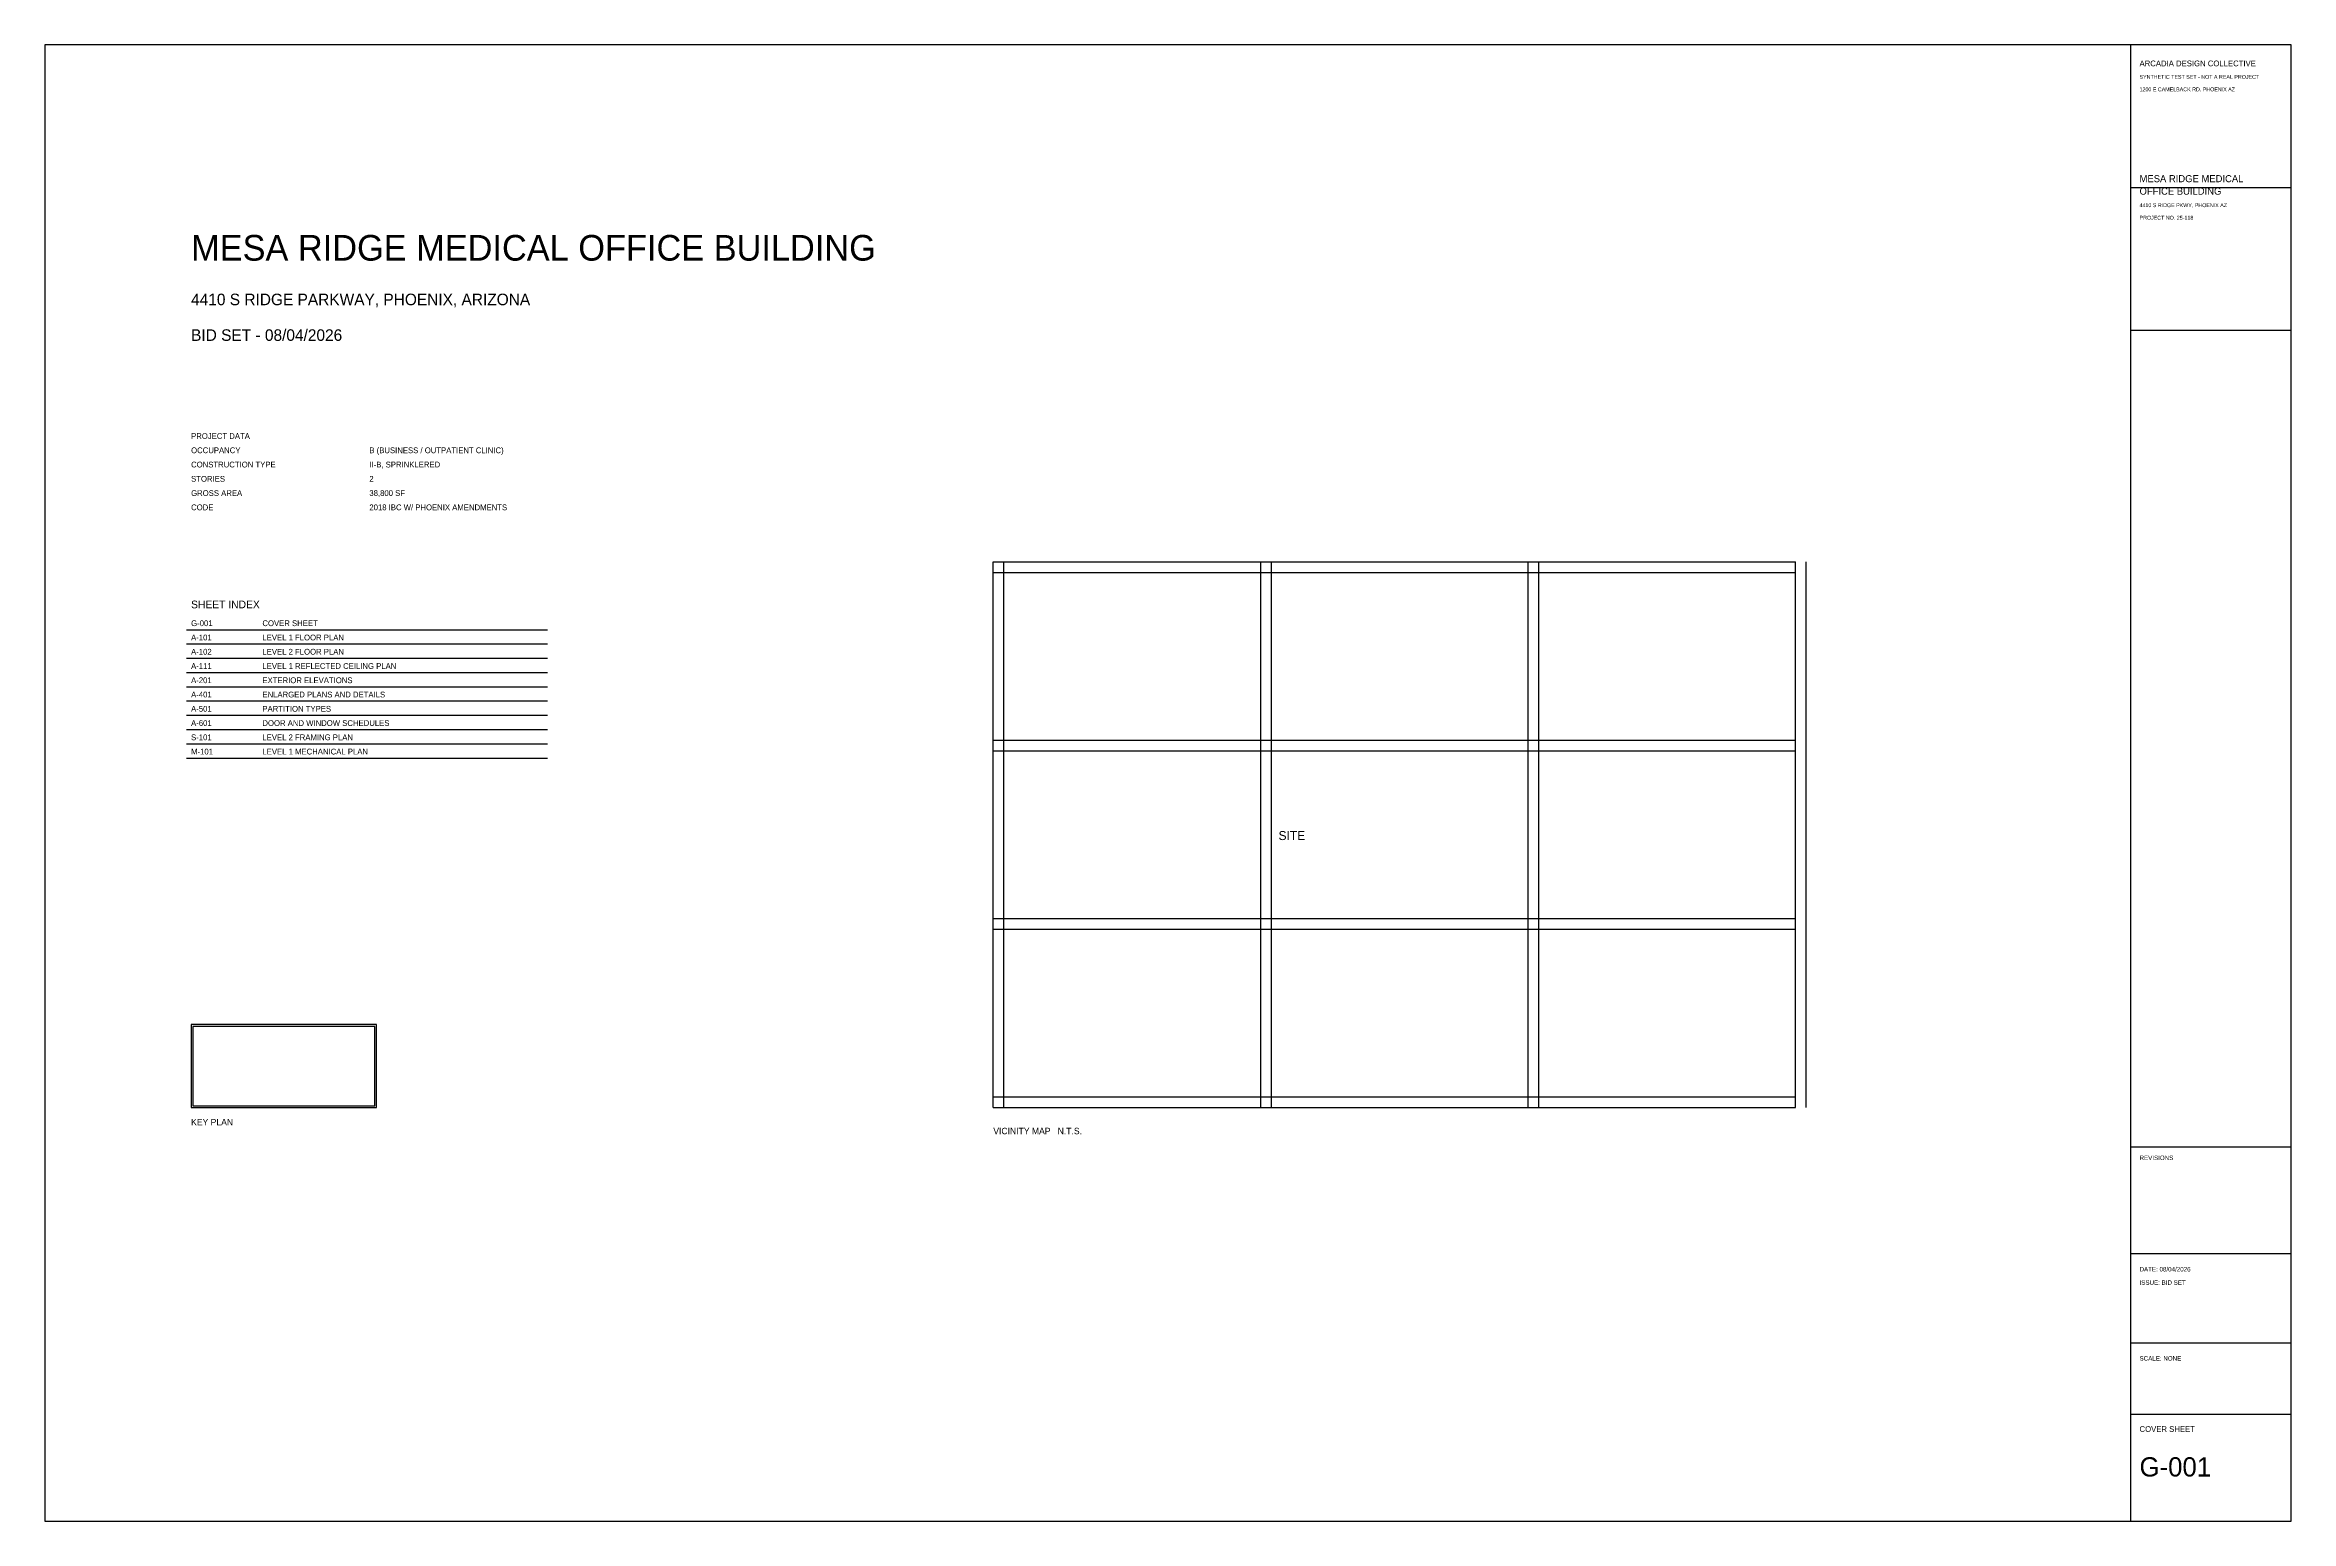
# Model space of a CAD drawing. Header units: inches. Extents: x 0.5 to 35.5, y 0.5 to 23.5.
import ezdxf

# ---------------------------------------------------------------- set-up
doc = ezdxf.new("R2010")
doc.units = ezdxf.units.IN
for name, color, linetype in [('G-ANNO-TEXT', 1, 'CONTINUOUS'), ('G-ANNO-TTLB', 3, 'CONTINUOUS'), ('G-MAP', 2, 'CONTINUOUS')]:
    doc.layers.add(name, color=color, linetype=linetype)

msp = doc.modelspace()

# ---------------------------------------------------------------- linework, layer by layer
at = {"layer": 'G-ANNO-TEXT'}
for p, q in [((2.70833, 14.38889), (8.33333, 14.38889)), ((2.70833, 14.16667), (8.33333, 14.16667)), ((2.70833, 13.94444), (8.33333, 13.94444)), ((2.70833, 13.72222), (8.33333, 13.72222)), ((2.70833, 13.5), (8.33333, 13.5)), ((2.70833, 13.27778), (8.33333, 13.27778)), ((2.70833, 13.05556), (8.33333, 13.05556)), ((2.70833, 12.83333), (8.33333, 12.83333)), ((2.70833, 12.61111), (8.33333, 12.61111)), ((2.70833, 12.38889), (8.33333, 12.38889))]:
    msp.add_line(p, q, dxfattribs=at)
at = {"layer": 'G-ANNO-TTLB'}
for p, q in [((35.5, 23.5), (0.5, 23.5)), ((0.5, 23.5), (0.5, 0.5)), ((35.5, 23.5), (33, 23.5)), ((33, 23.5), (33, 0.5)), ((35.5, 0.5), (35.5, 23.5)), ((35.5, 0.5), (35.5, 23.5)), ((33, 21.27778), (35.5, 21.27778)), ((33, 19.05556), (35.5, 19.05556)), ((33, 6.33333), (35.5, 6.33333)), ((33, 4.66667), (35.5, 4.66667)), ((33, 3.27778), (35.5, 3.27778)), ((33, 2.16667), (35.5, 2.16667)), ((0.5, 0.5), (35.5, 0.5)), ((33, 0.5), (35.5, 0.5))]:
    msp.add_line(p, q, dxfattribs=at)
at = {"layer": 'G-MAP'}
for p, q in [((15.27778, 15.44444), (27.77778, 15.44444)), ((15.27778, 6.94444), (15.27778, 15.44444)), ((15.44444, 6.94444), (15.44444, 15.44444)), ((19.44444, 6.94444), (19.44444, 15.44444)), ((19.61111, 6.94444), (19.61111, 15.44444)), ((23.61111, 6.94444), (23.61111, 15.44444)), ((23.77778, 6.94444), (23.77778, 15.44444)), ((27.77778, 6.94444), (27.77778, 15.44444)), ((27.94444, 6.94444), (27.94444, 15.44444)), ((15.27778, 15.27778), (27.77778, 15.27778)), ((15.27778, 12.66667), (27.77778, 12.66667)), ((15.27778, 12.5), (27.77778, 12.5)), ((15.27778, 9.88889), (27.77778, 9.88889)), ((15.27778, 9.72222), (27.77778, 9.72222)), ((5.66667, 8.23611), (2.77778, 8.23611)), ((2.77778, 8.23611), (2.77778, 6.94444)), ((5.63889, 8.20833), (2.80556, 8.20833)), ((2.80556, 8.20833), (2.80556, 6.97222)), ((5.63889, 6.97222), (5.63889, 8.20833)), ((5.66667, 6.94444), (5.66667, 8.23611)), ((15.27778, 7.11111), (27.77778, 7.11111)), ((2.77778, 6.94444), (5.66667, 6.94444)), ((2.80556, 6.97222), (5.63889, 6.97222)), ((15.27778, 6.94444), (27.77778, 6.94444))]:
    msp.add_line(p, q, dxfattribs=at)

# ---------------------------------------------------------------- texts
at = {"layer": 'G-ANNO-TEXT'}
for s, height, p in [('MESA RIDGE MEDICAL OFFICE BUILDING', 0.4, (2.77778, 20.13889)), ('4410 S RIDGE PARKWAY, PHOENIX, ARIZONA', 0.18, (2.77778, 19.44444)), ('BID SET - 08/04/2026', 0.18, (2.77778, 18.88889)), ('OCCUPANCY', 0.09, (2.77778, 17.13889)), ('PROJECT DATA', 0.09, (2.77778, 17.36111)), ('B (BUSINESS / OUTPATIENT CLINIC)', 0.09, (5.55556, 17.13889)), ('CONSTRUCTION TYPE', 0.09, (2.77778, 16.91667)), ('II-B, SPRINKLERED', 0.09, (5.55556, 16.91667)), ('STORIES', 0.09, (2.77778, 16.69444)), ('GROSS AREA', 0.09, (2.77778, 16.47222)), ('38,800 SF', 0.09, (5.55556, 16.47222)), ('2', 0.09, (5.55556, 16.69444)), ('CODE', 0.09, (2.77778, 16.25)), ('2018 IBC W/ PHOENIX AMENDMENTS', 0.09, (5.55556, 16.25)), ('SHEET INDEX', 0.12, (2.77778, 14.72222)), ('G-001', 0.09, (2.77778, 14.44444)), ('COVER SHEET', 0.09, (3.88889, 14.44444)), ('A-101', 0.09, (2.77778, 14.22222)), ('A-102', 0.09, (2.77778, 14)), ('LEVEL 1 FLOOR PLAN', 0.09, (3.88889, 14.22222)), ('LEVEL 2 FLOOR PLAN', 0.09, (3.88889, 14)), ('A-111', 0.09, (2.77778, 13.77778)), ('LEVEL 1 REFLECTED CEILING PLAN', 0.09, (3.88889, 13.77778)), ('A-201', 0.09, (2.77778, 13.55556)), ('A-401', 0.09, (2.77778, 13.33333)), ('EXTERIOR ELEVATIONS', 0.09, (3.88889, 13.55556)), ('ENLARGED PLANS AND DETAILS', 0.09, (3.88889, 13.33333)), ('A-501', 0.09, (2.77778, 13.11111)), ('A-601', 0.09, (2.77778, 12.88889)), ('PARTITION TYPES', 0.09, (3.88889, 13.11111)), ('DOOR AND WINDOW SCHEDULES', 0.09, (3.88889, 12.88889)), ('S-101', 0.09, (2.77778, 12.66667)), ('LEVEL 2 FRAMING PLAN', 0.09, (3.88889, 12.66667)), ('M-101', 0.09, (2.77778, 12.44444)), ('LEVEL 1 MECHANICAL PLAN', 0.09, (3.88889, 12.44444))]:
    msp.add_text(s, height=height, dxfattribs=at).set_placement(p)
at = {"layer": 'G-ANNO-TTLB'}
for s, height, p in [('ARCADIA DESIGN COLLECTIVE', 0.09, (33.13889, 23.16667)), ('SYNTHETIC TEST SET - NOT A REAL PROJECT', 0.06, (33.13889, 22.97222)), ('1200 E CAMELBACK RD, PHOENIX AZ', 0.06, (33.13889, 22.77778)), ('MESA RIDGE MEDICAL', 0.11, (33.13889, 21.36111)), ('4410 S RIDGE PKWY, PHOENIX AZ', 0.06, (33.13889, 20.97222)), ('OFFICE BUILDING', 0.11, (33.13889, 21.16667)), ('PROJECT NO. 25-118', 0.06, (33.13889, 20.77778)), ('REVISIONS', 0.07, (33.13889, 6.125)), ('DATE: 08/04/2026', 0.07, (33.13889, 4.38889)), ('ISSUE: BID SET', 0.07, (33.13889, 4.18056)), ('SCALE: NONE', 0.07, (33.13889, 3)), ('COVER SHEET', 0.09, (33.13889, 1.88889)), ('G-001', 0.3, (33.13889, 1.19444))]:
    msp.add_text(s, height=height, dxfattribs=at).set_placement(p)
at = {"layer": 'G-MAP'}
for s, height, p in [('SITE', 0.14, (19.72222, 11.11111)), ('KEY PLAN', 0.1, (2.77778, 6.66667)), ('VICINITY MAP   N.T.S.', 0.1, (15.27778, 6.52778))]:
    msp.add_text(s, height=height, dxfattribs=at).set_placement(p)

doc.saveas('drawing.dxf')
